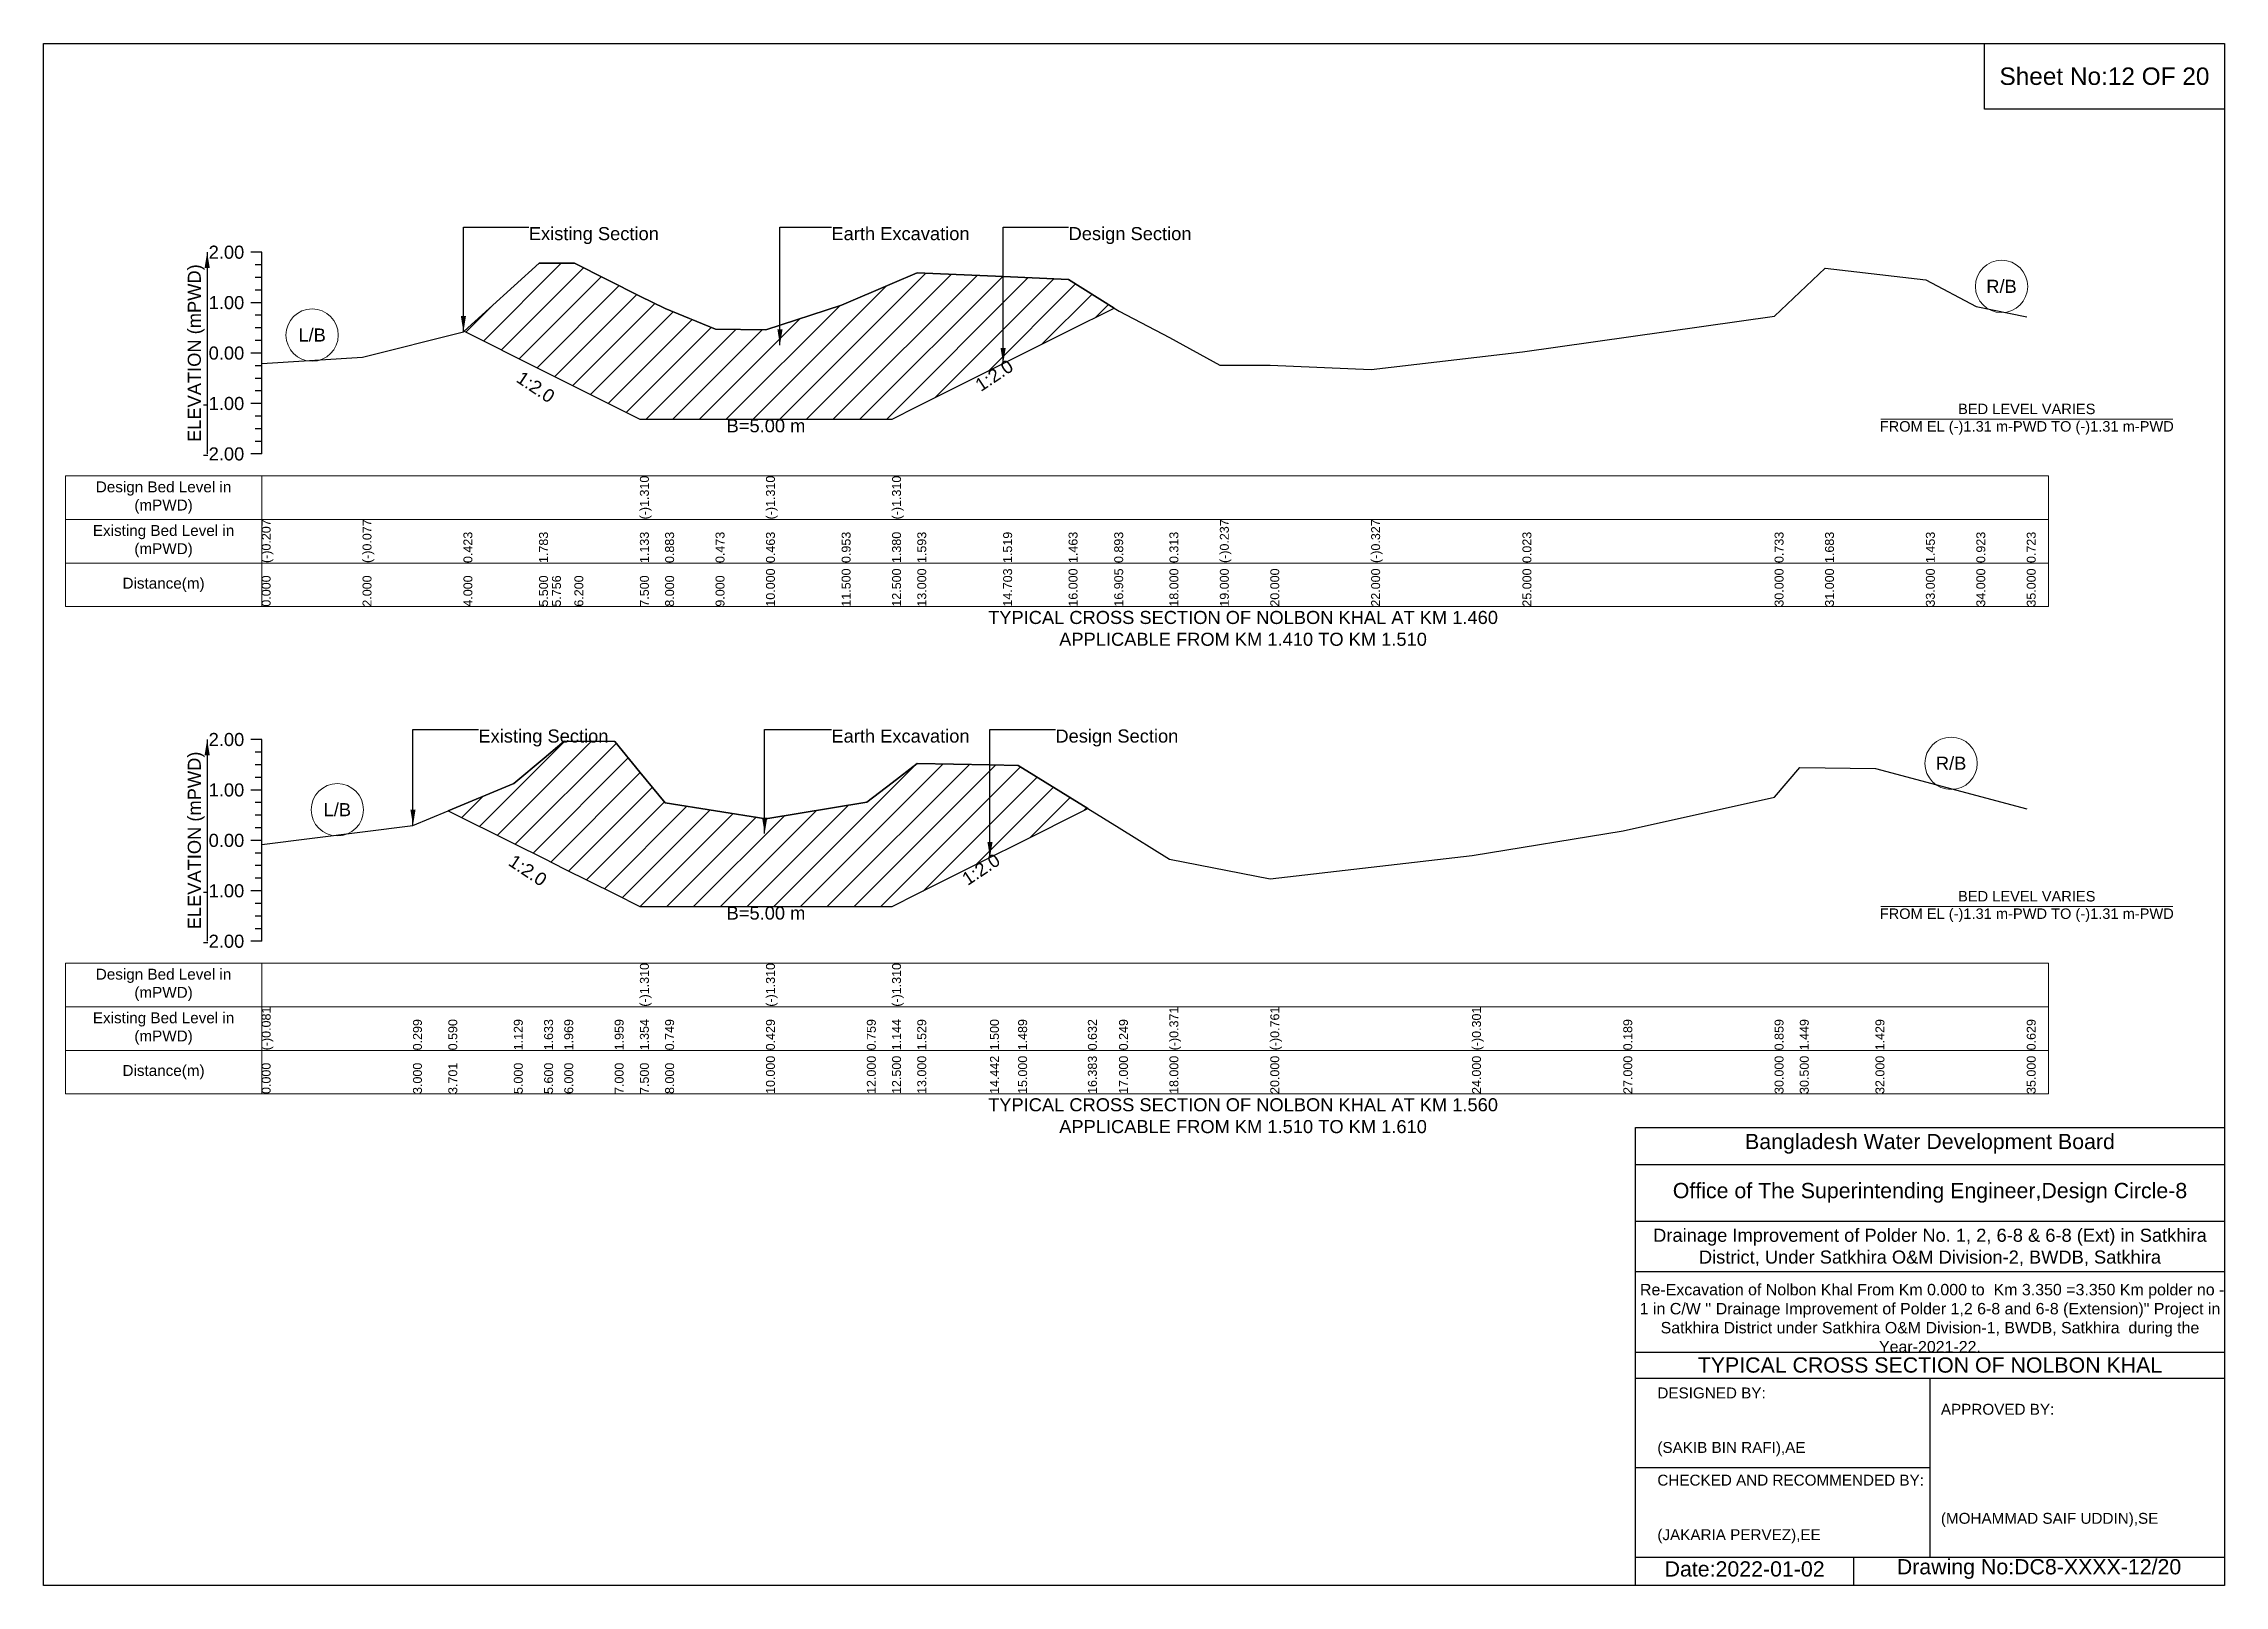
# Model space of a CAD drawing. Header units: inches. Extents: x 91000 to 298000, y -5656 to 0.
# Drawn here: x 210000 to 218000, y -5656 to 0 of the extents above; entities that cross this region are included whole.
import ezdxf

# ---------------------------------------------------------------- set-up
doc = ezdxf.new("R2010")
doc.units = ezdxf.units.IN
doc.header["$LTSCALE"] = 7
doc.header["$MEASUREMENT"] = 0
for name, color, linetype, lineweight in [('Cross section Data Border', 7, 'Continuous', 9), ('Cross Section Labels', 7, 'Continuous', 9), ('Existing_Bed_Level for Xsection', 7, 'Continuous', 25)]:
    doc.layers.add(name, color=color, linetype=linetype, lineweight=lineweight)
doc.styles.get("Standard").update_dxf_attribs({"font": 'arial.ttf'})
doc.dimstyles.get("Standard").update_dxf_attribs({"dimtxt": 0.18, "dimasz": 0.18, "dimexe": 0.18, "dimexo": 0.0625, "dimgap": 0.09, "dimtad": 0, "dimtih": 1, "dimtoh": 1, "dimdec": 4, "dimzin": 0, "dimdsep": 46, "dimtxsty": 'Standard', "dimcen": 0.09, "dimadec": 0, "dimazin": 0, "dimtfac": 1, "dimtdec": 4, "dimtofl": 0, "dimtmove": 0, "dimatfit": 3, "dimfxl": 1, "dimtolj": 1, "dimtzin": 0, "dimarcsym": 0})

msp = doc.modelspace()

# ---------------------------------------------------------------- texts
at = {"attachment_point": 5}
for s, insert, char_height in [('Sheet No:12 OF 20', (217560, -120), 64), ('Bangladesh Water Development Board', (216920, -4036), 56), ('Office of The Superintending Engineer,Design Circle-8', (216920, -4216), 56)]:
    msp.add_mtext(s, dxfattribs=dict(at, insert=insert, char_height=char_height))
for s, insert, char_height, width, attachment_point in [('Drainage Improvement of Polder No. 1, 2, 6-8 & 6-8 (Ext) in Satkhira District, Under Satkhira O&M Division-2, BWDB, Satkhira', (216920, -4416), 48, 2240, 5), (' Re-Excavation of Nolbon Khal From Km 0.000 to  Km 3.350 =3.350 Km polder no - 1 in C/W \'\' Drainage Improvement of Polder 1,2 6-8 and 6-8 (Extension)" Project in Satkhira District under Satkhira O&M Division-1, BWDB, Satkhira  during the Year-2021-22. ', (216920, -4676), 41.8678, 2160, 5), ('TYPICAL CROSS SECTION OF NOLBON KHAL', (216920, -4848), 56, 2240, 5), ('DESIGNED BY:^J^J^J(SAKIB BIN RAFI),AE', (215920, -5056), 40, 1120, 4), ('APPROVED BY:^J^J^J^J^J^J(MOHAMMAD SAIF UDDIN),SE', (216960, -5216), 40, 1120, 4), ('CHECKED AND RECOMMENDED BY:^J^J^J(JAKARIA PERVEZ),EE', (215920, -5376), 40, 1120, 4), ('Date:2022-01-02', (216240, -5596), 56, 1120, 5), ('Drawing No:DC8-XXXX-12/20', (217320, -5596), 56, 1760, 5)]:
    msp.add_mtext(s, dxfattribs=dict(insert=insert, char_height=char_height, width=width, attachment_point=attachment_point))
at = {"layer": 'Cross section Data Border', "char_height": 40, "width": 640, "attachment_point": 5}
for s, insert in [('Design Bed Level in (mPWD)', (210440, -1665.5)), ('Existing Bed Level in (mPWD)', (210440, -1825.5)), ('Distance(m)', (210440, -1985.5)), ('Design Bed Level in (mPWD)', (210440, -3453.2)), ('Existing Bed Level in (mPWD)', (210440, -3613.2)), ('Distance(m)', (210440, -3773.2))]:
    msp.add_mtext(s, dxfattribs=dict(at, insert=insert))
at = {"layer": 'Cross Section Labels'}
for s, insert, char_height, attachment_point in [('Existing Section', (211780, -673), 48, 1), ('Earth Excavation', (212890, -673), 48, 1), ('Design Section', (213760, -673), 48, 1), ('R/B', (217182.5, -890.8), 48, 5), ('L/B', (210985, -1069.3), 48, 5), ('BED LEVEL VARIES ^JFROM EL (-)1.31 m-PWD TO (-)1.31 m-PWD', (217275, -1377.9), 38.4, 5), ('B=5.00 m', (212650, -1377.9), 48, 2), ('TYPICAL CROSS SECTION OF NOLBON KHAL AT KM 1.460^JAPPLICABLE FROM KM 1.410 TO KM 1.510', (214400, -2145.5), 48, 5), ('Existing Section', (211595, -2516.2), 48, 1), ('Earth Excavation', (212890, -2516.2), 48, 1), ('Design Section', (213711.7, -2516.2), 48, 1), ('R/B', (216997.5, -2640.3), 48, 5), ('L/B', (211077.5, -2810.6), 48, 5), ('BED LEVEL VARIES ^JFROM EL (-)1.31 m-PWD TO (-)1.31 m-PWD', (217275, -3165.6), 38.4, 5), ('B=5.00 m', (212650, -3165.6), 48, 2), ('TYPICAL CROSS SECTION OF NOLBON KHAL AT KM 1.560^JAPPLICABLE FROM KM 1.510 TO KM 1.610', (214400, -3933.2), 48, 5)]:
    msp.add_mtext(s, dxfattribs=dict(at, insert=insert, char_height=char_height, attachment_point=attachment_point))
at = {"layer": 'Cross Section Labels', "char_height": 48, "attachment_point": 2}
for insert, rotation in [((213473.7, -1197.2), 33.69007), ((211818.6, -1239.7), 326.30993), ((211789.8, -3013), 326.30993), ((213425.4, -3009.1), 33.69007)]:
    msp.add_mtext('1:2.0', dxfattribs=dict(at, insert=insert, rotation=rotation))
at = {"layer": 'Existing_Bed_Level for Xsection', "char_height": 48, "attachment_point": 6}
for s, insert in [('2.00', (210736, -765.5)), ('1.00', (210736, -950.5)), ('0.00', (210736, -1135.5)), ('-1.00', (210736, -1320.5)), ('-2.00', (210736, -1505.5)), ('2.00', (210736, -2553.2)), ('1.00', (210736, -2738.2)), ('0.00', (210736, -2923.2)), ('-1.00', (210736, -3108.2)), ('-2.00', (210736, -3293.2))]:
    msp.add_mtext(s, dxfattribs=dict(at, insert=insert))
at = {"layer": 'Existing_Bed_Level for Xsection', "rotation": 90}
for s, insert, char_height, attachment_point in [('ELEVATION (mPWD)', (210560, -1135.5), 48, 5), ('(-)1.310', (212187.5, -1745.5), 32.8, 1), ('(-)1.310', (212650, -1745.5), 32.8, 1), ('(-)1.310', (213112.5, -1745.5), 32.8, 1), ('(-)0.207', (210800, -1905.5), 32.8, 1), ('(-)0.077', (211170, -1905.5), 32.8, 1), ('(-)0.237', (214315, -1905.5), 32.8, 1), ('(-)0.327', (214870, -1905.5), 32.8, 1), ('0.423', (211540, -1905.5), 32.8, 1), ('1.783', (211817.5, -1905.5), 32.8, 1), ('1.133', (212187.5, -1905.5), 32.8, 1), ('0.883', (212280, -1905.5), 32.8, 1), ('0.473', (212465, -1905.5), 32.8, 1), ('0.463', (212650, -1905.5), 32.8, 1), ('0.953', (212927.5, -1905.5), 32.8, 1), ('1.380', (213112.5, -1905.5), 32.8, 1), ('1.593', (213205, -1905.5), 32.8, 1), ('1.519', (213520, -1905.5), 32.8, 1), ('1.463', (213760, -1905.5), 32.8, 1), ('0.893', (213927.5, -1905.5), 32.8, 1), ('0.313', (214130, -1905.5), 32.8, 1), ('0.023', (215425, -1905.5), 32.8, 1), ('0.733', (216350, -1905.5), 32.8, 1), ('1.683', (216535, -1905.5), 32.8, 1), ('1.453', (216905, -1905.5), 32.8, 1), ('0.923', (217090, -1905.5), 32.8, 1), ('0.723', (217275, -1905.5), 32.8, 1), ('0.000', (210800, -2065.5), 32.8, 1), ('2.000', (211170, -2065.5), 32.8, 1), ('4.000', (211540, -2065.5), 32.8, 1), ('5.500', (211817.5, -2065.5), 32.8, 1), ('5.756', (211864.9, -2065.5), 32.8, 1), ('6.200', (211947, -2065.5), 32.8, 1), ('7.500', (212187.5, -2065.5), 32.8, 1), ('8.000', (212280, -2065.5), 32.8, 1), ('9.000', (212465, -2065.5), 32.8, 1), ('10.000', (212650, -2065.5), 32.8, 1), ('11.500', (212927.5, -2065.5), 32.8, 1), ('12.500', (213112.5, -2065.5), 32.8, 1), ('13.000', (213205, -2065.5), 32.8, 1), ('14.703', (213520, -2065.5), 32.8, 1), ('16.000', (213760, -2065.5), 32.8, 1), ('16.905', (213927.5, -2065.5), 32.8, 1), ('18.000', (214130, -2065.5), 32.8, 1), ('19.000', (214315, -2065.5), 32.8, 1), ('20.000', (214500, -2065.5), 32.8, 1), ('22.000', (214870, -2065.5), 32.8, 1), ('25.000', (215425, -2065.5), 32.8, 1), ('30.000', (216350, -2065.5), 32.8, 1), ('31.000', (216535, -2065.5), 32.8, 1), ('33.000', (216905, -2065.5), 32.8, 1), ('34.000', (217090, -2065.5), 32.8, 1), ('35.000', (217275, -2065.5), 32.8, 1), ('ELEVATION (mPWD)', (210560, -2923.2), 48, 5), ('(-)1.310', (212187.5, -3533.2), 32.8, 1), ('(-)1.310', (212650, -3533.2), 32.8, 1), ('(-)1.310', (213112.5, -3533.2), 32.8, 1), ('(-)0.081', (210800, -3693.2), 32.8, 1), ('0.299', (211355, -3693.2), 32.8, 1), ('0.590', (211484.6, -3693.2), 32.8, 1), ('1.129', (211725, -3693.2), 32.8, 1), ('1.633', (211836.1, -3693.2), 32.8, 1), ('1.969', (211910, -3693.2), 32.8, 1), ('1.959', (212095, -3693.2), 32.8, 1), ('1.354', (212187.5, -3693.2), 32.8, 1), ('0.749', (212280, -3693.2), 32.8, 1), ('0.429', (212650, -3693.2), 32.8, 1), ('0.759', (213020, -3693.2), 32.8, 1), ('1.144', (213112.5, -3693.2), 32.8, 1), ('1.529', (213205, -3693.2), 32.8, 1), ('1.500', (213471.7, -3693.2), 32.8, 1), ('1.489', (213575, -3693.2), 32.8, 1), ('0.632', (213830.9, -3693.2), 32.8, 1), ('0.249', (213945, -3693.2), 32.8, 1), ('(-)0.371', (214130, -3693.2), 32.8, 1), ('(-)0.761', (214500, -3693.2), 32.8, 1), ('(-)0.301', (215240, -3693.2), 32.8, 1), ('0.189', (215795, -3693.2), 32.8, 1), ('0.859', (216350, -3693.2), 32.8, 1), ('1.449', (216442.5, -3693.2), 32.8, 1), ('1.429', (216720, -3693.2), 32.8, 1), ('0.629', (217275, -3693.2), 32.8, 1), ('0.000', (210800, -3853.2), 32.8, 1), ('3.000', (211355, -3853.2), 32.8, 1), ('3.701', (211484.6, -3853.2), 32.8, 1), ('5.000', (211725, -3853.2), 32.8, 1), ('5.600', (211836.1, -3853.2), 32.8, 1), ('6.000', (211910, -3853.2), 32.8, 1), ('7.000', (212095, -3853.2), 32.8, 1), ('7.500', (212187.5, -3853.2), 32.8, 1), ('8.000', (212280, -3853.2), 32.8, 1), ('10.000', (212650, -3853.2), 32.8, 1), ('12.000', (213020, -3853.2), 32.8, 1), ('12.500', (213112.5, -3853.2), 32.8, 1), ('13.000', (213205, -3853.2), 32.8, 1), ('14.442', (213471.7, -3853.2), 32.8, 1), ('15.000', (213575, -3853.2), 32.8, 1), ('16.383', (213830.9, -3853.2), 32.8, 1), ('17.000', (213945, -3853.2), 32.8, 1), ('18.000', (214130, -3853.2), 32.8, 1), ('20.000', (214500, -3853.2), 32.8, 1), ('24.000', (215240, -3853.2), 32.8, 1), ('27.000', (215795, -3853.2), 32.8, 1), ('30.000', (216350, -3853.2), 32.8, 1), ('30.500', (216442.5, -3853.2), 32.8, 1), ('32.000', (216720, -3853.2), 32.8, 1), ('35.000', (217275, -3853.2), 32.8, 1)]:
    msp.add_mtext(s, dxfattribs=dict(at, insert=insert, char_height=char_height, attachment_point=attachment_point))

# ---------------------------------------------------------------- hatches: boundary and pattern name
at = {"layer": 'Existing_Bed_Level for Xsection'}
h = msp.add_hatch(dxfattribs=at)
h.set_pattern_fill('ANSI31', color=256, scale=555, style=0)
h.paths.add_polyline_path([(211542.2, -1055.2), (211817.5, -1192.9), (211864.9, -1216.5), (211947, -1257.6), (212187.5, -1377.9), (212280, -1377.9), (212465, -1377.9), (212650, -1377.9), (212927.5, -1377.9), (213112.5, -1377.9), (213205, -1331.6), (213520, -1174.1), (213760, -1054.1), (213927.5, -970.4), (213760, -864.9), (213520, -854.4), (213205, -840.8), (213112.5, -880.3), (212927.5, -959.2), (212650, -1049.8), (212465, -1048), (212280, -972.1), (212187.5, -925.9), (211947, -805.7), (211864.9, -805.7), (211817.5, -805.7)])
h = msp.add_hatch(dxfattribs=at)
h.set_pattern_fill('ANSI31', color=256, scale=555, style=0)
h.paths.add_polyline_path([(211484.6, -2814.1), (211725, -2934.3), (211836.1, -2989.8), (211910, -3026.8), (212095, -3119.3), (212187.5, -3165.6), (212280, -3165.6), (212650, -3165.6), (213020, -3165.6), (213112.5, -3165.6), (213205, -3119.3), (213471.7, -2986), (213575, -2934.3), (213830.9, -2806.4), (213575, -2647.8), (213471.7, -2645.7), (213205, -2640.3), (213112.5, -2711.6), (213020, -2782.8), (212650, -2843.8), (212280, -2784.7), (212187.5, -2672.7), (212095, -2560.8), (211910, -2558.9), (211836.1, -2621.1), (211725, -2714.3)])

# ---------------------------------------------------------------- linework, layer by layer
for points in [[(210000, 0), (218000, 0), (218000, -5656), (210000, -5656)], [(217120, 0), (218000, 0), (218000, -240), (217120, -240)]]:
    msp.add_lwpolyline(points, close=True)
for points in [[(215840, -5656), (215840, -3976), (218000, -3976)], [(215840, -4112), (218000, -4112)], [(215840, -4320), (218000, -4320)], [(215840, -4504), (218000, -4504)], [(215840, -4800), (218000, -4800)], [(215840, -4896), (218000, -4896)], [(216920, -4896), (216920, -5552)], [(215840, -5224), (216920, -5224)], [(215840, -5552), (218000, -5552)], [(216640, -5552), (216640, -5656)]]:
    msp.add_lwpolyline(points)
at = {"layer": 'Cross section Data Border'}
for points in [[(210080, -1585.5), (217355, -1585.5), (217355, -2065.5), (210080, -2065.5)], [(210080, -3373.2), (217355, -3373.2), (217355, -3853.2), (210080, -3853.2)]]:
    msp.add_lwpolyline(points, close=True, dxfattribs=at)
for points in [[(210800, -1585.5), (210800, -2065.5)], [(210080, -1745.5), (217355, -1745.5)], [(210080, -1905.5), (217355, -1905.5)], [(210800, -3373.2), (210800, -3853.2)], [(210080, -3533.2), (217355, -3533.2)], [(210080, -3693.2), (217355, -3693.2)]]:
    msp.add_lwpolyline(points, dxfattribs=at)
at = {"layer": 'Cross Section Labels'}
for points in [[(216739.2, -1377.9), (217810.8, -1377.9)], [(216739.2, -3165.6), (217810.8, -3165.6)]]:
    msp.add_lwpolyline(points, dxfattribs=at)
for centre in [(217182.5, -890.8), (210985, -1069.3), (216997.5, -2640.3), (211077.5, -2810.6)]:
    msp.add_circle(centre, 96, dxfattribs=at)
at = {"layer": 'Existing_Bed_Level for Xsection'}
for points in [[(210800, -765.5), (210760, -765.5)], [(210800, -1505.5), (210800, -1320.5), (210800, -1135.5), (210800, -950.5), (210800, -765.5)], [(210800, -811.8), (210776, -811.8)], [(210800, -858), (210776, -858)], [(210800, -1173.8), (211170, -1149.8), (211540, -1057.2), (211542.2, -1055.2), (211817.5, -805.7), (211864.9, -805.7), (211947, -805.7), (212187.5, -925.9), (212187.5, -925.9), (212280, -972.1), (212465, -1048), (212650, -1049.8), (212650, -1049.8), (212927.5, -959.2), (213112.5, -880.3), (213112.5, -880.3), (213205, -840.8), (213520, -854.4), (213760, -864.9), (213927.5, -970.4), (213945, -981.4), (214130, -1077.6), (214315, -1179.3), (214500, -1179.3), (214870, -1196), (215425, -1131.2), (216350, -999.9), (216535, -824.2), (216905, -866.7), (217090, -964.8), (217275, -1001.8)], [(210800, -950.5), (210760, -950.5)], [(210800, -904.3), (210776, -904.3)], [(210800, -996.8), (210776, -996.8)], [(210800, -1043), (210776, -1043)], [(210800, -1089.3), (210776, -1089.3)], [(210800, -1135.5), (210760, -1135.5)], [(210800, -1181.8), (210776, -1181.8)], [(210800, -1228), (210776, -1228)], [(210800, -1274.3), (210776, -1274.3)], [(210800, -1320.5), (210760, -1320.5)], [(210800, -1366.8), (210776, -1366.8)], [(210800, -1413), (210776, -1413)], [(210800, -1505.5), (210760, -1505.5)], [(210800, -1459.3), (210776, -1459.3)], [(210800, -2553.2), (210760, -2553.2)], [(210800, -3293.2), (210800, -3108.2), (210800, -2923.2), (210800, -2738.2), (210800, -2553.2)], [(210800, -2938.2), (211355, -2867.9), (211484.6, -2814.1), (211725, -2714.3), (211836.1, -2621.1), (211910, -2558.9), (212095, -2560.8), (212187.5, -2672.7), (212187.5, -2672.7), (212280, -2784.7), (212650, -2843.8), (212650, -2843.8), (213020, -2782.8), (213112.5, -2711.6), (213112.5, -2711.6), (213205, -2640.3), (213471.7, -2645.7), (213575, -2647.8), (213830.9, -2806.4), (213945, -2877.2), (214130, -2991.8), (214500, -3064), (215240, -2978.9), (215795, -2888.2), (216350, -2764.3), (216442.5, -2655.2), (216720, -2658.8), (217275, -2806.8)], [(210800, -2599.5), (210776, -2599.5)], [(210800, -2645.7), (210776, -2645.7)], [(210800, -2692), (210776, -2692)], [(210800, -2738.2), (210760, -2738.2)], [(210800, -2784.5), (210776, -2784.5)], [(210800, -2830.7), (210776, -2830.7)], [(210800, -2877), (210776, -2877)], [(210800, -2923.2), (210760, -2923.2)], [(210800, -2969.5), (210776, -2969.5)], [(210800, -3015.7), (210776, -3015.7)], [(210800, -3108.2), (210760, -3108.2)], [(210800, -3062), (210776, -3062)], [(210800, -3154.5), (210776, -3154.5)], [(210800, -3200.7), (210776, -3200.7)], [(210800, -3247), (210776, -3247)], [(210800, -3293.2), (210760, -3293.2)]]:
    msp.add_lwpolyline(points, dxfattribs=at)
for points in [[(211542.2, -1055.2), (211542.2, -1055.2), (211817.5, -1192.9), (211864.9, -1216.5), (211947, -1257.6), (212187.5, -1377.9), (212187.5, -1377.9), (212280, -1377.9), (212465, -1377.9), (212650, -1377.9), (212650, -1377.9), (212927.5, -1377.9), (213112.5, -1377.9), (213112.5, -1377.9), (213205, -1331.6), (213520, -1174.1), (213760, -1054.1), (213927.5, -970.4), (213927.5, -970.4), (213927.5, -970.4), (213760, -864.9), (213520, -854.4), (213205, -840.8), (213112.5, -880.3), (213112.5, -880.3), (212927.5, -959.2), (212650, -1049.8), (212650, -1049.8), (212465, -1048), (212280, -972.1), (212187.5, -925.9), (212187.5, -925.9), (211947, -805.7), (211864.9, -805.7), (211817.5, -805.7), (211542.2, -1055.2)], [(211484.6, -2814.1), (211725, -2934.3), (211836.1, -2989.8), (211910, -3026.8), (212095, -3119.3), (212187.5, -3165.6), (212187.5, -3165.6), (212280, -3165.6), (212650, -3165.6), (212650, -3165.6), (213020, -3165.6), (213112.5, -3165.6), (213112.5, -3165.6), (213205, -3119.3), (213471.7, -2986), (213575, -2934.3), (213830.9, -2806.4), (213830.9, -2806.4), (213830.9, -2806.4), (213575, -2647.8), (213471.7, -2645.7), (213205, -2640.3), (213112.5, -2711.6), (213112.5, -2711.6), (213020, -2782.8), (212650, -2843.8), (212650, -2843.8), (212280, -2784.7), (212187.5, -2672.7), (212187.5, -2672.7), (212095, -2560.8), (211910, -2558.9), (211836.1, -2621.1), (211725, -2714.3)]]:
    msp.add_lwpolyline(points, close=True, dxfattribs=at)

msp.set_redraw_order([(e.dxf.handle, doc.entitydb.next_handle()) for e in msp.query("TEXT MTEXT ATTDEF DIMENSION ARC_DIMENSION")])  # texts and dimensions are drawn at this point

# ---------------------------------------------------------------- leaders
at = {"layer": 'Cross Section Labels', "annotation_type": 0, "has_hookline": 1, "hookline_direction": 0}
for points, text_width in [([(211540, -1057.2), (211540, -673), (211779.9, -673)], 467.2), ([(212701.2, -1105.8), (212701.2, -673), (212889.9, -673)], 497), ([(213520, -1174.1), (213520, -673), (213759.9, -673)], 441.2), ([(211355, -2867.9), (211355, -2516.2), (211594.9, -2516.2)], 467.2), ([(212645.1, -2897.8), (212645.1, -2516.2), (212889.9, -2516.2)], 497), ([(213471.7, -2986), (213471.7, -2516.2), (213711.6, -2516.2)], 441.2)]:
    msp.add_leader(points, dimstyle='Standard', override={"dimasz": 57.6}, dxfattribs=dict(at, text_width=text_width))
at = {"layer": 'Existing_Bed_Level for Xsection'}
for points in [[(210600, -765.5), (210600, -1505.5)], [(210600, -2553.2), (210600, -3293.2)]]:
    msp.add_leader(points, dimstyle='Standard', override={"dimasz": 57.6}, dxfattribs=at)

doc.saveas('drawing.dxf')
